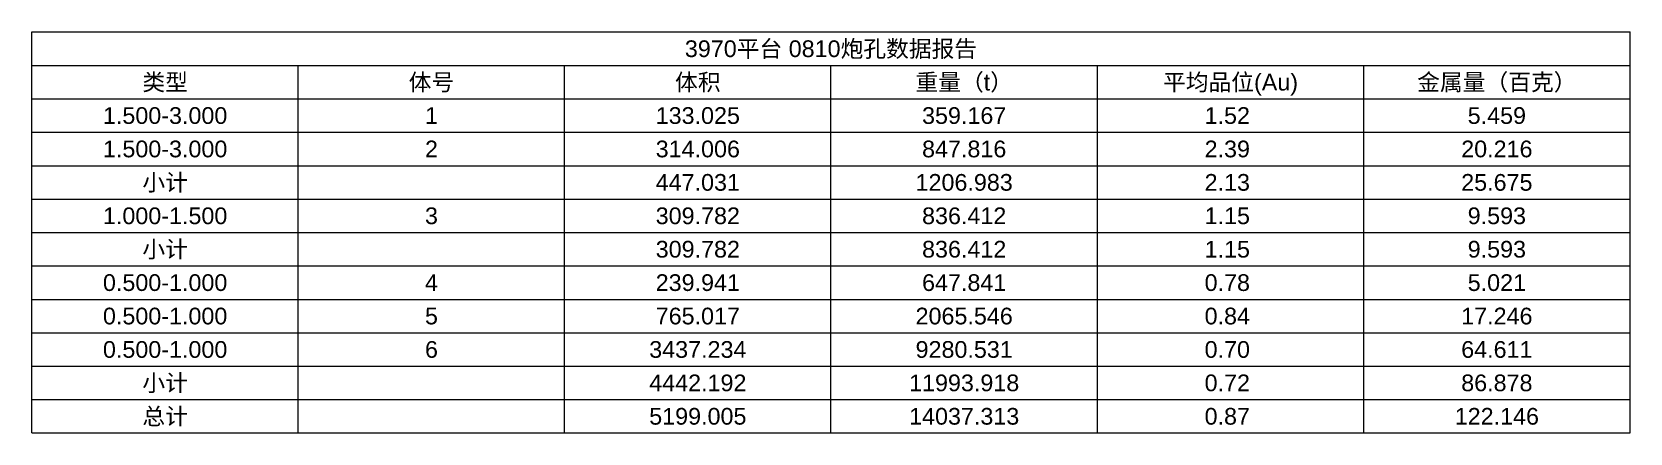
# Model space of a CAD drawing. Header units: inches. Extents: x 469936 to 470059, y 4349694 to 4349779.
# Drawn here: x 469935.8 to 470020.6, y 4349706.7 to 4349728 of the extents above; entities that cross this region are included whole.
import ezdxf
from ezdxf.enums import TextEntityAlignment as Align

# ---------------------------------------------------------------- set-up
doc = ezdxf.new("R2010")
doc.units = ezdxf.units.IN
doc.header["$MEASUREMENT"] = 0
doc.styles.add('3dmine_textStyle_2', font='arial.ttf', dxfattribs={"height": 1})

msp = doc.modelspace()

# ---------------------------------------------------------------- texts
at = {"color": 7, "linetype": 'Continuous', "lineweight": 0, "style": '3dmine_textStyle_2'}
for s, height, p in [('3970平台 0810炮孔数据报告', 0.8854, (469978.192, 4349727.072, 1985.923)), ('类型', 0.8854, (469942.856, 4349725.301, 1985.923)), ('体号', 0.8854, (469956.99, 4349725.301, 1985.923)), ('体积', 0.8854, (469971.125, 4349725.301, 1985.923)), ('重量（t）', 0.8854, (469985.26, 4349725.301, 1985.923)), ('平均品位(Au)', 0.8854, (469999.395, 4349725.301, 1985.923)), ('金属量（百克）', 0.8854, (470013.529, 4349725.301, 1985.923)), ('1.500-3.000', 0.8854, (469942.856, 4349723.531, 1985.923)), ('1', 0.885, (469956.99, 4349723.531, 1985.923)), ('133.025', 0.8854, (469971.125, 4349723.531, 1985.923)), ('359.167', 0.8854, (469985.26, 4349723.531, 1985.923)), ('1.52 ', 0.8854, (469999.395, 4349723.531, 1985.923)), ('5.459', 0.8854, (470013.529, 4349723.531, 1985.923)), ('1.500-3.000', 0.8854, (469942.856, 4349721.76, 1985.923)), ('2', 0.885, (469956.99, 4349721.76, 1985.923)), ('314.006', 0.8854, (469971.125, 4349721.76, 1985.923)), ('847.816', 0.8854, (469985.26, 4349721.76, 1985.923)), ('2.39 ', 0.8854, (469999.395, 4349721.76, 1985.923)), ('20.216', 0.8854, (470013.529, 4349721.76, 1985.923)), ('小计', 0.8854, (469942.856, 4349719.989, 1985.923)), ('447.031', 0.8854, (469971.125, 4349719.989, 1985.923)), ('1206.983', 0.8854, (469985.26, 4349719.989, 1985.923)), ('2.13 ', 0.8854, (469999.395, 4349719.989, 1985.923)), ('25.675', 0.8854, (470013.529, 4349719.989, 1985.923)), ('1.000-1.500', 0.8854, (469942.856, 4349718.218, 1985.923)), ('3', 0.885, (469956.99, 4349718.218, 1985.923)), ('309.782', 0.8854, (469971.125, 4349718.218, 1985.923)), ('836.412', 0.8854, (469985.26, 4349718.218, 1985.923)), ('1.15 ', 0.8854, (469999.395, 4349718.218, 1985.923)), ('9.593', 0.8854, (470013.529, 4349718.218, 1985.923)), ('小计', 0.8854, (469942.856, 4349716.447, 1985.923)), ('309.782', 0.8854, (469971.125, 4349716.447, 1985.923)), ('836.412', 0.8854, (469985.26, 4349716.447, 1985.923)), ('1.15 ', 0.8854, (469999.395, 4349716.447, 1985.923)), ('9.593', 0.8854, (470013.529, 4349716.447, 1985.923)), ('0.500-1.000', 0.8854, (469942.856, 4349714.677, 1985.923)), ('4', 0.885, (469956.99, 4349714.677, 1985.923)), ('239.941', 0.8854, (469971.125, 4349714.677, 1985.923)), ('647.841', 0.8854, (469985.26, 4349714.677, 1985.923)), ('0.78 ', 0.8854, (469999.395, 4349714.677, 1985.923)), ('5.021', 0.8854, (470013.529, 4349714.677, 1985.923)), ('0.500-1.000', 0.8854, (469942.856, 4349712.906, 1985.923)), ('5', 0.885, (469956.99, 4349712.906, 1985.923)), ('765.017', 0.8854, (469971.125, 4349712.906, 1985.923)), ('2065.546', 0.8854, (469985.26, 4349712.906, 1985.923)), ('0.84 ', 0.8854, (469999.395, 4349712.906, 1985.923)), ('17.246', 0.8854, (470013.529, 4349712.906, 1985.923)), ('0.500-1.000', 0.8854, (469942.856, 4349711.135, 1985.923)), ('6', 0.885, (469956.99, 4349711.135, 1985.923)), ('3437.234', 0.8854, (469971.125, 4349711.135, 1985.923)), ('9280.531', 0.8854, (469985.26, 4349711.135, 1985.923)), ('0.70 ', 0.8854, (469999.395, 4349711.135, 1985.923)), ('64.611', 0.8854, (470013.529, 4349711.135, 1985.923)), ('小计', 0.8854, (469942.856, 4349709.364, 1985.923)), ('4442.192', 0.8854, (469971.125, 4349709.364, 1985.923)), ('11993.918', 0.8854, (469985.26, 4349709.364, 1985.923)), ('0.72 ', 0.8854, (469999.395, 4349709.364, 1985.923)), ('86.878', 0.8854, (470013.529, 4349709.364, 1985.923)), ('总计', 0.8854, (469942.856, 4349707.593, 1985.923)), ('5199.005', 0.8854, (469971.125, 4349707.593, 1985.923)), ('14037.313', 0.8854, (469985.26, 4349707.593, 1985.923)), ('0.87 ', 0.8854, (469999.395, 4349707.593, 1985.923)), ('122.146', 0.8854, (470013.529, 4349707.593, 1985.923))]:
    msp.add_text(s, height=height, dxfattribs=at).set_placement(p, align=Align.MIDDLE_CENTER)

# ---------------------------------------------------------------- linework, layer by layer
at = {"color": 7, "linetype": 'Continuous', "lineweight": 0, "elevation": 1985.923}
for points in [[(469935.788, 4349726.187), (469935.788, 4349727.958), (470020.597, 4349727.958)], [(469935.788, 4349706.708), (470020.597, 4349706.708), (470020.597, 4349727.958)], [(469935.788, 4349724.416), (469935.788, 4349726.187), (469949.923, 4349726.187)], [(469949.923, 4349724.416), (469949.923, 4349726.187), (469964.058, 4349726.187)], [(469964.058, 4349724.416), (469964.058, 4349726.187), (469978.192, 4349726.187)], [(469978.192, 4349724.416), (469978.192, 4349726.187), (469992.327, 4349726.187)], [(469992.327, 4349724.416), (469992.327, 4349726.187), (470006.462, 4349726.187)], [(470006.462, 4349724.416), (470006.462, 4349726.187), (470020.597, 4349726.187)], [(469935.788, 4349722.645), (469935.788, 4349724.416), (469949.923, 4349724.416)], [(469949.923, 4349722.645), (469949.923, 4349724.416), (469964.058, 4349724.416)], [(469964.058, 4349722.645), (469964.058, 4349724.416), (469978.192, 4349724.416)], [(469978.192, 4349722.645), (469978.192, 4349724.416), (469992.327, 4349724.416)], [(469992.327, 4349722.645), (469992.327, 4349724.416), (470006.462, 4349724.416)], [(470006.462, 4349722.645), (470006.462, 4349724.416), (470020.597, 4349724.416)], [(469935.788, 4349720.874), (469935.788, 4349722.645), (469949.923, 4349722.645)], [(469949.923, 4349720.874), (469949.923, 4349722.645), (469964.058, 4349722.645)], [(469964.058, 4349720.874), (469964.058, 4349722.645), (469978.192, 4349722.645)], [(469978.192, 4349720.874), (469978.192, 4349722.645), (469992.327, 4349722.645)], [(469992.327, 4349720.874), (469992.327, 4349722.645), (470006.462, 4349722.645)], [(470006.462, 4349720.874), (470006.462, 4349722.645), (470020.597, 4349722.645)], [(469935.788, 4349719.104), (469935.788, 4349720.874), (469949.923, 4349720.874)], [(469949.923, 4349719.104), (469949.923, 4349720.874), (469964.058, 4349720.874)], [(469964.058, 4349719.104), (469964.058, 4349720.874), (469978.192, 4349720.874)], [(469978.192, 4349719.104), (469978.192, 4349720.874), (469992.327, 4349720.874)], [(469992.327, 4349719.104), (469992.327, 4349720.874), (470006.462, 4349720.874)], [(470006.462, 4349719.104), (470006.462, 4349720.874), (470020.597, 4349720.874)], [(469935.788, 4349717.333), (469935.788, 4349719.104), (469949.923, 4349719.104)], [(469949.923, 4349717.333), (469949.923, 4349719.104), (469964.058, 4349719.104)], [(469964.058, 4349717.333), (469964.058, 4349719.104), (469978.192, 4349719.104)], [(469978.192, 4349717.333), (469978.192, 4349719.104), (469992.327, 4349719.104)], [(469992.327, 4349717.333), (469992.327, 4349719.104), (470006.462, 4349719.104)], [(470006.462, 4349717.333), (470006.462, 4349719.104), (470020.597, 4349719.104)], [(469935.788, 4349715.562), (469935.788, 4349717.333), (469949.923, 4349717.333)], [(469949.923, 4349715.562), (469949.923, 4349717.333), (469964.058, 4349717.333)], [(469964.058, 4349715.562), (469964.058, 4349717.333), (469978.192, 4349717.333)], [(469978.192, 4349715.562), (469978.192, 4349717.333), (469992.327, 4349717.333)], [(469992.327, 4349715.562), (469992.327, 4349717.333), (470006.462, 4349717.333)], [(470006.462, 4349715.562), (470006.462, 4349717.333), (470020.597, 4349717.333)], [(469935.788, 4349713.791), (469935.788, 4349715.562), (469949.923, 4349715.562)], [(469949.923, 4349713.791), (469949.923, 4349715.562), (469964.058, 4349715.562)], [(469964.058, 4349713.791), (469964.058, 4349715.562), (469978.192, 4349715.562)], [(469978.192, 4349713.791), (469978.192, 4349715.562), (469992.327, 4349715.562)], [(469992.327, 4349713.791), (469992.327, 4349715.562), (470006.462, 4349715.562)], [(470006.462, 4349713.791), (470006.462, 4349715.562), (470020.597, 4349715.562)], [(469935.788, 4349712.02), (469935.788, 4349713.791), (469949.923, 4349713.791)], [(469949.923, 4349712.02), (469949.923, 4349713.791), (469964.058, 4349713.791)], [(469964.058, 4349712.02), (469964.058, 4349713.791), (469978.192, 4349713.791)], [(469978.192, 4349712.02), (469978.192, 4349713.791), (469992.327, 4349713.791)], [(469992.327, 4349712.02), (469992.327, 4349713.791), (470006.462, 4349713.791)], [(470006.462, 4349712.02), (470006.462, 4349713.791), (470020.597, 4349713.791)], [(469935.788, 4349710.25), (469935.788, 4349712.02), (469949.923, 4349712.02)], [(469949.923, 4349710.25), (469949.923, 4349712.02), (469964.058, 4349712.02)], [(469964.058, 4349710.25), (469964.058, 4349712.02), (469978.192, 4349712.02)], [(469978.192, 4349710.25), (469978.192, 4349712.02), (469992.327, 4349712.02)], [(469992.327, 4349710.25), (469992.327, 4349712.02), (470006.462, 4349712.02)], [(470006.462, 4349710.25), (470006.462, 4349712.02), (470020.597, 4349712.02)], [(469935.788, 4349708.479), (469935.788, 4349710.25), (469949.923, 4349710.25)], [(469949.923, 4349708.479), (469949.923, 4349710.25), (469964.058, 4349710.25)], [(469964.058, 4349708.479), (469964.058, 4349710.25), (469978.192, 4349710.25)], [(469978.192, 4349708.479), (469978.192, 4349710.25), (469992.327, 4349710.25)], [(469992.327, 4349708.479), (469992.327, 4349710.25), (470006.462, 4349710.25)], [(470006.462, 4349708.479), (470006.462, 4349710.25), (470020.597, 4349710.25)], [(469935.788, 4349706.708), (469935.788, 4349708.479), (469949.923, 4349708.479)], [(469949.923, 4349706.708), (469949.923, 4349708.479), (469964.058, 4349708.479)], [(469964.058, 4349706.708), (469964.058, 4349708.479), (469978.192, 4349708.479)], [(469978.192, 4349706.708), (469978.192, 4349708.479), (469992.327, 4349708.479)], [(469992.327, 4349706.708), (469992.327, 4349708.479), (470006.462, 4349708.479)], [(470006.462, 4349706.708), (470006.462, 4349708.479), (470020.597, 4349708.479)]]:
    msp.add_lwpolyline(points, dxfattribs=at)

msp.set_redraw_order([(e.dxf.handle, doc.entitydb.next_handle()) for e in msp.query("TEXT MTEXT ATTDEF DIMENSION ARC_DIMENSION")])  # texts and dimensions are drawn at this point

doc.saveas('drawing.dxf')
